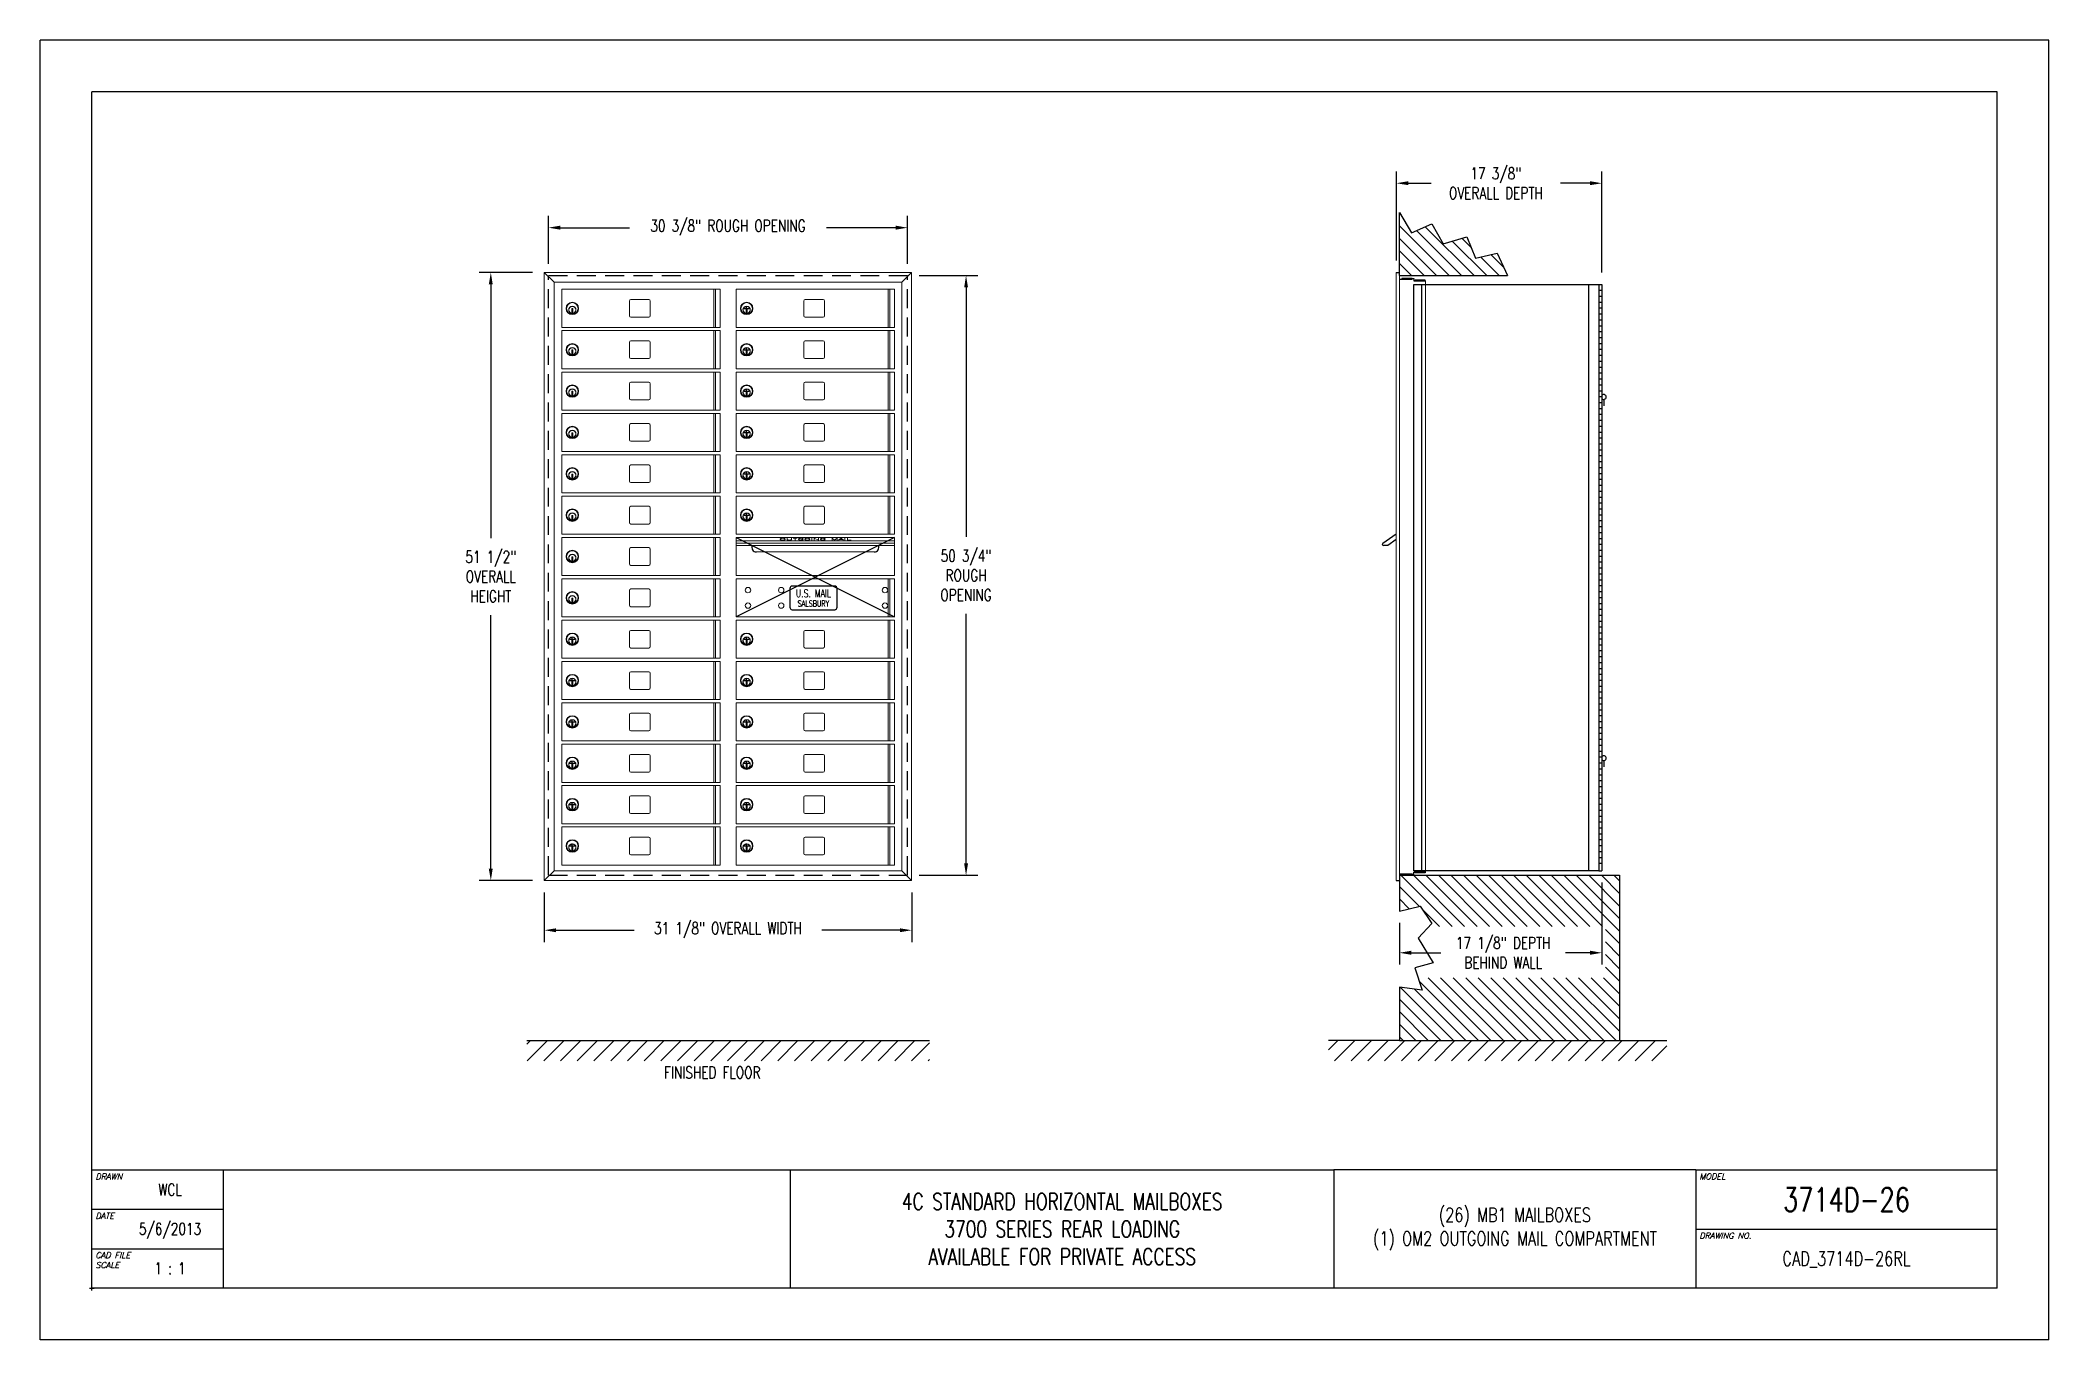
# Model space of a CAD drawing. Header units: inches. Extents: x 0 to 170, y 0 to 110.
import ezdxf
from ezdxf.enums import TextEntityAlignment as Align

# ---------------------------------------------------------------- set-up
doc = ezdxf.new("R2010")
doc.units = ezdxf.units.IN
doc.header["$MEASUREMENT"] = 0
doc.header["$PDMODE"] = 2
doc.header["$PDSIZE"] = 0.2
doc.linetypes.add('HIDDEN', pattern=[0.075, 0.05, -0.025])
doc.styles.add('Simplex Italic', font='SIMPLEX.shx', dxfattribs={"oblique": 15, "height": 3})
doc.styles.add('SQUASHED', font='simplex.shx', dxfattribs={"width": 4})
doc.styles.get("Standard").update_dxf_attribs({"font": 'simplex.shx', "width": 0.75})
doc.dimstyles.get("Standard").update_dxf_attribs({"dimtxt": 1, "dimasz": 1, "dimexe": 1, "dimexo": 1, "dimgap": 1, "dimtad": 0, "dimtih": 1, "dimtoh": 1, "dimdec": 3, "dimzin": 0, "dimdsep": 46, "dimlunit": 5, "dimtxsty": 'Standard', "dimcen": 0, "dimadec": 0, "dimazin": 0, "dimtfac": 1, "dimtdec": 3, "dimtofl": 0, "dimtmove": 0, "dimatfit": 3, "dimfxl": 1, "dimfrac": 2, "dimtolj": 1, "dimtzin": 0, "dimarcsym": 0})
pattern_1 = [(45, (-1454.6711, -186.7414), (-0.7071068, 0.7071068), [])]

msp = doc.modelspace()

# ---------------------------------------------------------------- texts
at = {"color": 7, "style": 'Simplex Italic', "oblique": 15}
for s, p in [('DRAWN', (4.675, 14.075)), ('MODEL', (140.425, 14.075)), ('DATE', (4.675, 10.745)), ('DRAWING NO.', (140.425, 9.065))]:
    msp.add_text(s, height=0.5, dxfattribs=at).set_placement(p, align=Align.TOP_LEFT)
at = {"color": 7, "width": 0.75}
for s, height, p in [('WCL', 1, (10.9912, 12.71)), ('5/6/2013', 1, (10.9912, 9.385)), ('CAD_3714D-26RL', 1.2, (152.875, 6.875)), ('1 : 1', 1, (10.9912, 6.05))]:
    msp.add_text(s, height=height, dxfattribs=at).set_placement(p, align=Align.MIDDLE_CENTER)
at = {"lineweight": -3, "insert": (65.6053, 67.7637), "char_height": 0.15, "width": 8, "attachment_point": 5, "style": 'SQUASHED'}
msp.add_mtext('OUTGOING MAIL', dxfattribs=at)
at = {"lineweight": -3, "attachment_point": 5}
for s, insert, char_height, width in [('U.S. MAIL', (65.4457, 63.1828), 0.64, 5.611748), ('SALSBURY', (65.4457, 62.3136), 0.5, 5.611748), ('4C STANDARD HORIZONTAL MAILBOXES\\P3700 SERIES REAR LOADING\\PAVAILABLE FOR PRIVATE ACCESS                                                    ', (86.5, 9.375), 1.4, 55.324242), ('(26) MB1 MAILBOXES\\P(1) OM2 OUTGOING MAIL COMPARTMENT                                        ', (124.8125, 9.375), 1.2, 32.585839)]:
    msp.add_mtext(s, dxfattribs=dict(at, insert=insert, char_height=char_height, width=width))
at = {"color": 7, "lineweight": -3}
for s, insert, char_height, width, attachment_point in [('FINISHED FLOOR', (52.7981, 23.1275), 1, 19.392164, 1), ('FINISHED FLOOR', (52.7981, 23.1275), 1, 19.392164, 1), ('3714D-26', (152.875, 12.875), 2, 15.53206, 2)]:
    msp.add_mtext(s, dxfattribs=dict(at, insert=insert, char_height=char_height, width=width, attachment_point=attachment_point))
at = {"color": 7, "lineweight": -3, "insert": (4.675, 7.415), "char_height": 0.5, "width": 6.133886, "attachment_point": 1, "style": 'Simplex Italic'}
msp.add_mtext('CAD FILE\\PSCALE', dxfattribs=at)

# ---------------------------------------------------------------- blocks, each defined once
blk = doc.blocks.new('*D11')
at = {"color": 0, "lineweight": -2, "transparency": 16777216}
for p, q in [((132.18, 38.7), (132.18, 31.76)), ((115.04, 35.28), (115.04, 31.76)), ((116.04, 32.76), (118.53, 32.76)), ((131.18, 32.76), (129.1, 32.76))]:
    blk.add_line(p, q, dxfattribs=at)
at = {"color": 0, "lineweight": -3, "transparency": 16777216}
for points in [[(116.04, 32.93), (116.04, 32.59), (115.04, 32.76)], [(131.18, 32.93), (131.18, 32.59), (132.18, 32.76)]]:
    blk.add_solid(points, dxfattribs=at)
at = {"layer": 'Defpoints', "color": 0, "lineweight": -3, "transparency": 16777216}
for p in [(132.18, 39.7), (115.04, 36.28), (132.18, 32.76)]:
    blk.add_point(p, dxfattribs=at)
at = {"color": 0, "lineweight": -3, "transparency": 16777216, "insert": (123.82, 32.76), "char_height": 1, "attachment_point": 5}
blk.add_mtext('\\A1;17 1/8" DEPTH\\PBEHIND WALL', dxfattribs=at)
blk = doc.blocks.new('*D12')
at = {"color": 0, "lineweight": -2, "transparency": 16777216}
for p, q in [((114.78, 91.34), (114.78, 98.89)), ((132.18, 90.33), (132.18, 98.89)), ((115.78, 97.89), (117.73, 97.89)), ((131.18, 97.89), (128.66, 97.89))]:
    blk.add_line(p, q, dxfattribs=at)
at = {"color": 0, "lineweight": -3, "transparency": 16777216}
for points in [[(115.78, 98.06), (115.78, 97.73), (114.78, 97.89)], [(131.18, 98.06), (131.18, 97.73), (132.18, 97.89)]]:
    blk.add_solid(points, dxfattribs=at)
at = {"layer": 'Defpoints', "color": 0, "lineweight": -3, "transparency": 16777216}
for p in [(132.18, 97.89), (114.78, 90.34), (132.18, 89.33)]:
    blk.add_point(p, dxfattribs=at)
at = {"color": 0, "lineweight": -3, "transparency": 16777216, "insert": (123.2, 97.89), "char_height": 1, "attachment_point": 5}
blk.add_mtext('\\A1;17 3/8"\\POVERALL DEPTH', dxfattribs=at)
blk = doc.blocks.new('*D7')
at = {"color": 0, "lineweight": -2, "transparency": 16777216}
for p, q in [((74.4, 90.07), (79.36, 90.07)), ((78.36, 89.07), (78.36, 67.96)), ((78.36, 40.32), (78.36, 61.44)), ((74.4, 39.32), (79.36, 39.32))]:
    blk.add_line(p, q, dxfattribs=at)
at = {"color": 0, "lineweight": -3, "transparency": 16777216}
for points in [[(78.2, 89.07), (78.53, 89.07), (78.36, 90.07)], [(78.2, 40.32), (78.53, 40.32), (78.36, 39.32)]]:
    blk.add_solid(points, dxfattribs=at)
at = {"layer": 'Defpoints', "color": 0, "lineweight": -3, "transparency": 16777216}
for p in [(73.4, 90.07), (73.4, 39.32), (78.36, 39.32)]:
    blk.add_point(p, dxfattribs=at)
at = {"color": 0, "lineweight": -3, "transparency": 16777216, "insert": (78.36, 64.7), "char_height": 1, "attachment_point": 5}
blk.add_mtext('\\A1;50 3/4"\\PROUGH\\POPENING', dxfattribs=at)
blk = doc.blocks.new('*D8')
at = {"color": 0, "lineweight": -2, "transparency": 16777216}
for p, q in [((43.02, 91.07), (43.02, 95.13)), ((44.02, 94.13), (49.87, 94.13)), ((72.4, 94.13), (66.55, 94.13)), ((73.4, 91.07), (73.4, 95.13))]:
    blk.add_line(p, q, dxfattribs=at)
at = {"color": 0, "lineweight": -3, "transparency": 16777216}
for points in [[(44.02, 94.3), (44.02, 93.96), (43.02, 94.13)], [(72.4, 94.3), (72.4, 93.96), (73.4, 94.13)]]:
    blk.add_solid(points, dxfattribs=at)
at = {"layer": 'Defpoints', "color": 0, "lineweight": -3, "transparency": 16777216}
for p in [(73.4, 94.13), (43.02, 90.07), (73.4, 90.07)]:
    blk.add_point(p, dxfattribs=at)
at = {"color": 0, "lineweight": -3, "transparency": 16777216, "insert": (58.21, 94.13), "char_height": 1, "attachment_point": 5}
blk.add_mtext('\\A1;30 3/8" ROUGH OPENING', dxfattribs=at)
blk = doc.blocks.new('*D9')
at = {"color": 0, "lineweight": -2, "transparency": 16777216}
for p, q in [((42.66, 37.87), (42.66, 33.67)), ((73.76, 37.87), (73.76, 33.67)), ((43.66, 34.67), (50.26, 34.67)), ((72.76, 34.67), (66.16, 34.67))]:
    blk.add_line(p, q, dxfattribs=at)
at = {"color": 0, "lineweight": -3, "transparency": 16777216}
for points in [[(43.66, 34.83), (43.66, 34.5), (42.66, 34.67)], [(72.76, 34.83), (72.76, 34.5), (73.76, 34.67)]]:
    blk.add_solid(points, dxfattribs=at)
at = {"layer": 'Defpoints', "color": 0, "lineweight": -3, "transparency": 16777216}
for p in [(42.66, 38.87), (73.76, 38.87), (73.76, 34.67)]:
    blk.add_point(p, dxfattribs=at)
at = {"color": 0, "lineweight": -3, "transparency": 16777216, "insert": (58.21, 34.67), "char_height": 1, "attachment_point": 5}
blk.add_mtext('\\A1;31 1/8" OVERALL WIDTH', dxfattribs=at)
blk = doc.blocks.new('*D10')
at = {"color": 0, "lineweight": -2, "transparency": 16777216}
for p, q in [((41.66, 90.34), (37.14, 90.34)), ((38.14, 89.34), (38.14, 67.86)), ((38.14, 39.87), (38.14, 61.34)), ((41.66, 38.87), (37.14, 38.87))]:
    blk.add_line(p, q, dxfattribs=at)
at = {"color": 0, "lineweight": -3, "transparency": 16777216}
for points in [[(37.97, 89.34), (38.3, 89.34), (38.14, 90.34)], [(37.97, 39.87), (38.3, 39.87), (38.14, 38.87)]]:
    blk.add_solid(points, dxfattribs=at)
at = {"layer": 'Defpoints', "color": 0, "lineweight": -3, "transparency": 16777216}
for p in [(42.66, 90.34), (38.14, 38.87), (42.66, 38.87)]:
    blk.add_point(p, dxfattribs=at)
at = {"color": 0, "lineweight": -3, "transparency": 16777216, "insert": (38.14, 64.6), "char_height": 1, "attachment_point": 5}
blk.add_mtext('\\A1;51 1/2"\\POVERALL\\PHEIGHT', dxfattribs=at)

# ---------------------------------------------------------------- dimensions: what is measured, and where the dimension line sits
at = {"lineweight": -3}
dim = msp.add_linear_dim(base=(132.1754, 97.8935), p1=(114.7754, 90.3367), p2=(132.1754, 89.3337), text='<>\\POVERALL DEPTH', dimstyle='Standard', override={"dimpost": '"'}, dxfattribs=at)
dim.commit()
dim.dimension.update_dxf_attribs({"geometry": '*D12', "text_midpoint": (123.1992, 97.8935), "dimtype": 160})
at = {"color": 7, "lineweight": -3}
for base, p1, p2, text, picture, middle in [((73.3962, 94.129), (43.0212, 90.0737), (73.3962, 90.0737), '<> ROUGH OPENING', '*D8', (58.2087, 94.129)), ((73.7567, 34.6681), (42.6607, 38.8667), (73.7567, 38.8667), '<> OVERALL WIDTH', '*D9', (58.2087, 34.6681))]:
    dim = msp.add_linear_dim(base=base, p1=p1, p2=p2, text=text, dimstyle='Standard', override={"dimpost": '"'}, dxfattribs=at)
    dim.commit()
    dim.dimension.update_dxf_attribs({"geometry": picture, "text_midpoint": middle})
for base, p1, p2, text, picture, middle in [((38.1376, 38.8667), (42.6607, 90.3367), (42.6607, 38.8667), '<>\\POVERALL\\PHEIGHT', '*D10', (38.1376, 64.6017)), ((78.3649, 39.3237), (73.3962, 90.0737), (73.3962, 39.3237), '<>\\PROUGH\\POPENING', '*D7', (78.3649, 64.6987))]:
    dim = msp.add_linear_dim(base=base, p1=p1, p2=p2, angle=90, text=text, dimstyle='Standard', override={"dimpost": '"'}, dxfattribs=at)
    dim.commit()
    dim.dimension.update_dxf_attribs({"geometry": picture, "text_midpoint": middle})
dim = msp.add_linear_dim(base=(132.1754, 32.7612), p1=(115.0404, 36.2832), p2=(132.1754, 39.6987), text='<> DEPTH\\PBEHIND WALL', dimstyle='Standard', override={"dimpost": '"'}, dxfattribs=at)
dim.commit()
dim.dimension.update_dxf_attribs({"geometry": '*D11', "text_midpoint": (123.8186, 32.7612), "dimtype": 160})

# ---------------------------------------------------------------- hatches: boundary and pattern name
at = {"lineweight": -3}
h = msp.add_hatch(dxfattribs=at)
h.set_pattern_fill('ANSI31', color=256, scale=6, angle=90, style=0)
h.set_pattern_definition([(135, (-1614.1793, -322.2179), (-0.5303301, -0.5303301), [])])
h.paths.add_polyline_path([(118.7516, 92.7616), (117.7898, 94.463), (116.051, 93.6863), (115.0404, 95.4246), (115.0404, 90.0737), (124.1828, 90.0737), (123.302, 91.9849), (121.4893, 91.541), (120.7494, 93.3534)])
h = msp.add_hatch(dxfattribs=at)
h.set_pattern_fill('ANSI31', color=256, scale=6, angle=90, style=0)
h.set_pattern_definition([(135, (-1614.1793, -318.7179), (-0.5303301, -0.5303301), [])])
h.paths.add_polyline_path([(115.0404, 39.3237), (115.0404, 38.8667), (115.0404, 36.2832), (116.7818, 36.7177), (117.7814, 35.239), (117.5475, 34.9891), (132.4761, 34.9891), (132.4761, 30.6512), (116.6146, 30.6512), (116.9631, 29.5885), (115.0404, 29.8452), (115.0404, 25.3337), (133.6754, 25.3337), (133.6754, 39.3237)])
h = msp.add_hatch(dxfattribs=at)
h.set_pattern_fill('ANSI31', scale=8, style=0)
h.set_pattern_definition(pattern_1)
h.paths.add_polyline_path([(75.2567, 23.6233), (75.2567, 25.3337), (41.1971, 25.3337), (41.1971, 23.6233)])
h = msp.add_hatch(dxfattribs=at)
h.set_pattern_fill('ANSI31', scale=8, style=0)
h.set_pattern_definition(pattern_1)
h.paths.add_polyline_path([(75.2567, 23.6233), (75.2567, 25.3337), (41.1971, 25.3337), (41.1971, 23.6233)])
h = msp.add_hatch(dxfattribs=at)
h.set_pattern_fill('ANSI31', scale=8, style=0)
h.set_pattern_definition([(45, (-1447.1524, -186.7414), (-0.7071068, 0.7071068), [])])
h.paths.add_polyline_path([(109.0404, 25.3337), (109.0404, 23.6233), (137.6754, 23.6233), (137.6754, 25.3337), (131.6754, 25.3337), (115.0404, 25.3337)])

# ---------------------------------------------------------------- linework, layer by layer
at = {"color": 7}
for p, q in [((170, 110), (0, 110)), ((0, 0), (0, 110)), ((170, 0), (170, 110)), ((165.625, 105.625), (4.375, 105.625)), ((4.375, 4.375), (4.375, 105.625)), ((165.625, 4.375), (165.625, 105.625)), ((15.505, 4.375), (15.505, 14.375)), ((63.5, 4.375), (63.5, 14.375)), ((4.375, 11.045), (15.505, 11.045)), ((140.125, 9.375), (165.625, 9.375)), ((4.375, 7.715), (15.505, 7.715)), ((165.625, 4.375), (4.375, 4.375)), ((170, 0), (0, 0))]:
    msp.add_line(p, q, dxfattribs=at)
at = {"color": 7, "lineweight": -3}
for p, q in [((115.0404, 90.0737), (115.0404, 95.4246)), ((115.0404, 95.4246), (116.051, 93.6863)), ((116.051, 93.6863), (117.7898, 94.463)), ((117.7898, 94.463), (118.7516, 92.7616)), ((118.7516, 92.7616), (120.7494, 93.3534)), ((120.7494, 93.3534), (121.4893, 91.541)), ((121.4893, 91.541), (123.302, 91.9849)), ((123.302, 91.9849), (124.1828, 90.0737)), ((114.7754, 90.3367), (115.0404, 90.3367)), ((115.0404, 90.0737), (124.1828, 90.0737)), ((115.0404, 89.7687), (116.1254, 89.7687)), ((116.1054, 89.8327), (115.2454, 89.8327)), ((115.2454, 89.8327), (115.2454, 89.7687)), ((116.1054, 89.7687), (116.1054, 89.8327)), ((116.1254, 89.8367), (116.1254, 89.7687)), ((116.1254, 89.8367), (116.2454, 89.8367)), ((116.2454, 89.8367), (116.2454, 89.6247)), ((116.2454, 89.6247), (117.2454, 89.6247)), ((116.2454, 89.3337), (131.9254, 89.3337)), ((116.2454, 39.6987), (116.2454, 89.3337)), ((116.3654, 89.6887), (116.3654, 89.6247)), ((117.2254, 89.6887), (116.3654, 89.6887)), ((116.9454, 39.6987), (116.9454, 89.3337)), ((117.2254, 89.6247), (117.2254, 89.6887)), ((131.0504, 89.3337), (131.0504, 39.6987)), ((131.9254, 89.3337), (131.9254, 39.6987)), ((131.9254, 89.3337), (131.9254, 39.6987)), ((132.1754, 89.3337), (132.1754, 39.6987)), ((115.0404, 39.4347), (116.1254, 39.4347)), ((115.0404, 39.3237), (115.0404, 36.2832)), ((115.0404, 39.3237), (133.6754, 39.3237)), ((115.2454, 39.3707), (115.2454, 39.4347)), ((116.1054, 39.3707), (115.2454, 39.3707)), ((116.1054, 39.4347), (116.1054, 39.3707)), ((116.1254, 39.3667), (116.1254, 39.4347)), ((116.1254, 39.3667), (116.2454, 39.3667)), ((116.2454, 39.6987), (117.2454, 39.6987)), ((131.9254, 39.6987), (116.2454, 39.6987)), ((116.2454, 39.5787), (117.2454, 39.5787)), ((116.2454, 39.3667), (116.2454, 39.5787)), ((116.3654, 39.5147), (116.3654, 39.5787)), ((117.2254, 39.5147), (116.3654, 39.5147)), ((117.2254, 39.5787), (117.2254, 39.5147)), ((133.6754, 39.3237), (133.6754, 25.3337)), ((114.7754, 38.8667), (115.0404, 38.8667)), ((115.0404, 29.8452), (115.0404, 25.3337)), ((41.1971, 25.3337), (75.2567, 25.3337)), ((41.1971, 25.3337), (75.2567, 25.3337)), ((115.0404, 25.3337), (109.0404, 25.3337)), ((115.0404, 25.3337), (133.6754, 25.3337)), ((133.6754, 25.3337), (137.6754, 25.3337))]:
    msp.add_line(p, q, dxfattribs=at)
at = {"color": 7, "linetype": 'Continuous', "lineweight": 15}
for p, q in [((115.0404, 93.8367), (115.0404, 38.8667)), ((42.6607, 90.3367), (43.4927, 89.5047)), ((42.6607, 90.3367), (73.7567, 90.3367)), ((42.6607, 38.8667), (42.6607, 90.3367)), ((42.6607, 90.3367), (73.7567, 90.3367)), ((73.7567, 90.3367), (72.9247, 89.5047)), ((73.7567, 90.3367), (73.7567, 38.8667)), ((114.7754, 90.3367), (114.7754, 38.8667)), ((43.4927, 89.5047), (72.9247, 89.5047)), ((43.4927, 39.6987), (43.4927, 89.5047)), ((44.1637, 88.9137), (57.5387, 88.9137)), ((44.1637, 88.9137), (44.1637, 85.6837)), ((57.0198, 88.9137), (57.0198, 85.6837)), ((57.1606, 88.9137), (57.1606, 85.6837)), ((57.5387, 85.6837), (57.5387, 88.9137)), ((58.9177, 88.9137), (72.2927, 88.9137)), ((58.9177, 88.9137), (58.9177, 85.6837)), ((71.7738, 88.9137), (71.7738, 85.6837)), ((71.9146, 88.9137), (71.9146, 85.6837)), ((72.2927, 85.6837), (72.2927, 88.9137)), ((72.9247, 89.5047), (72.9247, 39.6987)), ((117.2454, 89.6247), (117.2454, 39.5787)), ((45.0087, 87.2787), (45.0087, 86.9787)), ((45.0687, 87.2787), (45.0087, 87.2787)), ((45.0087, 86.9787), (45.0687, 86.9787)), ((45.0687, 86.9787), (45.0687, 87.2787)), ((49.8787, 87.9237), (49.8787, 86.6737)), ((51.5037, 88.0487), (50.0037, 88.0487)), ((51.6287, 86.6737), (51.6287, 87.9237)), ((59.7627, 87.2787), (59.7627, 86.9787)), ((59.8227, 87.2787), (59.7627, 87.2787)), ((59.7627, 86.9787), (59.8227, 86.9787)), ((59.8227, 86.9787), (59.8227, 87.2787)), ((64.6327, 87.9237), (64.6327, 86.6737)), ((66.2577, 88.0487), (64.7577, 88.0487)), ((66.3827, 86.6737), (66.3827, 87.9237)), ((44.1637, 85.6837), (57.5387, 85.6837)), ((44.1637, 85.4137), (57.5387, 85.4137)), ((44.1637, 85.4137), (44.1637, 82.1837)), ((50.0037, 86.5487), (51.5037, 86.5487)), ((57.0198, 85.4137), (57.0198, 82.1837)), ((57.1606, 85.4137), (57.1606, 82.1837)), ((57.5387, 82.1837), (57.5387, 85.4137)), ((58.9177, 85.6837), (72.2927, 85.6837)), ((58.9177, 85.4137), (72.2927, 85.4137)), ((58.9177, 85.4137), (58.9177, 82.1837)), ((64.7577, 86.5487), (66.2577, 86.5487)), ((71.7738, 85.4137), (71.7738, 82.1837)), ((71.9146, 85.4137), (71.9146, 82.1837)), ((72.2927, 82.1837), (72.2927, 85.4137)), ((45.0087, 83.7787), (45.0087, 83.4787)), ((45.0687, 83.7787), (45.0087, 83.7787)), ((45.0087, 83.4787), (45.0687, 83.4787)), ((45.0687, 83.4787), (45.0687, 83.7787)), ((49.8787, 84.4237), (49.8787, 83.1737)), ((51.5037, 84.5487), (50.0037, 84.5487)), ((51.6287, 83.1737), (51.6287, 84.4237)), ((59.7627, 83.7787), (59.7627, 83.4787)), ((59.8227, 83.7787), (59.7627, 83.7787)), ((59.7627, 83.4787), (59.8227, 83.4787)), ((59.8227, 83.4787), (59.8227, 83.7787)), ((64.6327, 84.4237), (64.6327, 83.1737)), ((66.2577, 84.5487), (64.7577, 84.5487)), ((66.3827, 83.1737), (66.3827, 84.4237)), ((44.1637, 82.1837), (57.5387, 82.1837)), ((44.1637, 81.9137), (44.1637, 78.6837)), ((44.1637, 81.9137), (57.5387, 81.9137)), ((50.0037, 83.0487), (51.5037, 83.0487)), ((57.0198, 81.9137), (57.0198, 78.6837)), ((57.1606, 81.9137), (57.1606, 78.6837)), ((57.5387, 78.6837), (57.5387, 81.9137)), ((58.9177, 82.1837), (72.2927, 82.1837)), ((58.9177, 81.9137), (58.9177, 78.6837)), ((58.9177, 81.9137), (72.2927, 81.9137)), ((64.7577, 83.0487), (66.2577, 83.0487)), ((71.7738, 81.9137), (71.7738, 78.6837)), ((71.9146, 81.9137), (71.9146, 78.6837)), ((72.2927, 78.6837), (72.2927, 81.9137)), ((45.0687, 80.2787), (45.0087, 80.2787)), ((45.0087, 80.2787), (45.0087, 79.9787)), ((45.0087, 79.9787), (45.0687, 79.9787)), ((45.0687, 79.9787), (45.0687, 80.2787)), ((49.8787, 80.9237), (49.8787, 79.6737)), ((51.5037, 81.0487), (50.0037, 81.0487)), ((51.6287, 79.6737), (51.6287, 80.9237)), ((59.8227, 80.2787), (59.7627, 80.2787)), ((59.7627, 80.2787), (59.7627, 79.9787)), ((59.7627, 79.9787), (59.8227, 79.9787)), ((59.8227, 79.9787), (59.8227, 80.2787)), ((64.6327, 80.9237), (64.6327, 79.6737)), ((66.2577, 81.0487), (64.7577, 81.0487)), ((66.3827, 79.6737), (66.3827, 80.9237)), ((44.1637, 78.6837), (57.5387, 78.6837)), ((44.1637, 78.4137), (57.5387, 78.4137)), ((44.1637, 78.4137), (44.1637, 75.1837)), ((50.0037, 79.5487), (51.5037, 79.5487)), ((57.0198, 78.4137), (57.0198, 75.1837)), ((57.1606, 78.4137), (57.1606, 75.1837)), ((57.5387, 75.1837), (57.5387, 78.4137)), ((58.9177, 78.6837), (72.2927, 78.6837)), ((58.9177, 78.4137), (72.2927, 78.4137)), ((58.9177, 78.4137), (58.9177, 75.1837)), ((64.7577, 79.5487), (66.2577, 79.5487)), ((71.7738, 78.4137), (71.7738, 75.1837)), ((71.9146, 78.4137), (71.9146, 75.1837)), ((72.2927, 75.1837), (72.2927, 78.4137)), ((45.0087, 76.7787), (45.0087, 76.4787)), ((45.0687, 76.7787), (45.0087, 76.7787)), ((45.0687, 76.4787), (45.0687, 76.7787)), ((49.8787, 77.4237), (49.8787, 76.1737)), ((51.5037, 77.5487), (50.0037, 77.5487)), ((51.6287, 76.1737), (51.6287, 77.4237)), ((59.7627, 76.7787), (59.7627, 76.4787)), ((59.8227, 76.7787), (59.7627, 76.7787)), ((59.8227, 76.4787), (59.8227, 76.7787)), ((64.6327, 77.4237), (64.6327, 76.1737)), ((66.2577, 77.5487), (64.7577, 77.5487)), ((66.3827, 76.1737), (66.3827, 77.4237)), ((44.1637, 75.1837), (57.5387, 75.1837)), ((44.1637, 74.9137), (44.1637, 71.6837)), ((44.1637, 74.9137), (57.5387, 74.9137)), ((45.0087, 76.4787), (45.0687, 76.4787)), ((50.0037, 76.0487), (51.5037, 76.0487)), ((57.0198, 74.9137), (57.0198, 71.6837)), ((57.1606, 74.9137), (57.1606, 71.6837)), ((57.5387, 71.6837), (57.5387, 74.9137)), ((58.9177, 75.1837), (72.2927, 75.1837)), ((58.9177, 74.9137), (58.9177, 71.6837)), ((58.9177, 74.9137), (72.2927, 74.9137)), ((59.7627, 76.4787), (59.8227, 76.4787)), ((64.7577, 76.0487), (66.2577, 76.0487)), ((71.7738, 74.9137), (71.7738, 71.6837)), ((71.9146, 74.9137), (71.9146, 71.6837)), ((72.2927, 71.6837), (72.2927, 74.9137)), ((45.0687, 73.2787), (45.0087, 73.2787)), ((45.0087, 73.2787), (45.0087, 72.9787)), ((45.0687, 72.9787), (45.0687, 73.2787)), ((49.8787, 73.9237), (49.8787, 72.6737)), ((51.5037, 74.0487), (50.0037, 74.0487)), ((51.6287, 72.6737), (51.6287, 73.9237)), ((59.8227, 73.2787), (59.7627, 73.2787)), ((59.7627, 73.2787), (59.7627, 72.9787)), ((59.8227, 72.9787), (59.8227, 73.2787)), ((64.6327, 73.9237), (64.6327, 72.6737)), ((66.2577, 74.0487), (64.7577, 74.0487)), ((66.3827, 72.6737), (66.3827, 73.9237)), ((44.1637, 71.6837), (57.5387, 71.6837)), ((44.1637, 71.4137), (44.1637, 68.1837)), ((44.1637, 71.4137), (57.5387, 71.4137)), ((45.0087, 72.9787), (45.0687, 72.9787)), ((50.0037, 72.5487), (51.5037, 72.5487)), ((57.0198, 71.4137), (57.0198, 68.1837)), ((57.1606, 71.4137), (57.1606, 68.1837)), ((57.5387, 68.1837), (57.5387, 71.4137)), ((58.9177, 71.6837), (72.2927, 71.6837)), ((58.9177, 71.4137), (72.2927, 71.4137)), ((58.9177, 71.4137), (58.9177, 68.1837)), ((59.7627, 72.9787), (59.8227, 72.9787)), ((64.7577, 72.5487), (66.2577, 72.5487)), ((71.7738, 71.4137), (71.7738, 68.1837)), ((71.9146, 71.4137), (71.9146, 68.1837)), ((72.2927, 68.1837), (72.2927, 71.4137)), ((45.0687, 69.7787), (45.0087, 69.7787)), ((45.0087, 69.7787), (45.0087, 69.4787)), ((45.0687, 69.4787), (45.0687, 69.7787)), ((49.8787, 70.4237), (49.8787, 69.1737)), ((51.5037, 70.5487), (50.0037, 70.5487)), ((51.6287, 69.1737), (51.6287, 70.4237)), ((59.7627, 69.7787), (59.7627, 69.4787)), ((59.8227, 69.7787), (59.7627, 69.7787)), ((59.8227, 69.4787), (59.8227, 69.7787)), ((64.6327, 70.4237), (64.6327, 69.1737)), ((66.2577, 70.5487), (64.7577, 70.5487)), ((66.3827, 69.1737), (66.3827, 70.4237)), ((44.1637, 68.1837), (57.5387, 68.1837)), ((45.0087, 69.4787), (45.0687, 69.4787)), ((50.0037, 69.0487), (51.5037, 69.0487)), ((58.9177, 68.1837), (72.2927, 68.1837)), ((59.7627, 69.4787), (59.8227, 69.4787)), ((64.7577, 69.0487), (66.2577, 69.0487)), ((44.1637, 67.9137), (57.5387, 67.9137)), ((44.1637, 67.9137), (44.1637, 64.6837)), ((49.8787, 66.9237), (49.8787, 65.6737)), ((51.5037, 67.0487), (50.0037, 67.0487)), ((51.6287, 65.6737), (51.6287, 66.9237)), ((57.0198, 67.9137), (57.0198, 64.6837)), ((57.1606, 67.9137), (57.1606, 64.6837)), ((57.5387, 64.6837), (57.5387, 67.9137)), ((58.9177, 67.9137), (58.9177, 64.6837)), ((72.2927, 64.6837), (72.2927, 67.9137)), ((44.1637, 64.6837), (57.5387, 64.6837)), ((45.0087, 66.2787), (45.0087, 65.9787)), ((45.0687, 66.2787), (45.0087, 66.2787)), ((45.0087, 65.9787), (45.0687, 65.9787)), ((45.0687, 65.9787), (45.0687, 66.2787)), ((50.0037, 65.5487), (51.5037, 65.5487)), ((44.1637, 64.4137), (44.1637, 61.1837)), ((44.1637, 64.4137), (57.5387, 64.4137)), ((49.8787, 63.4237), (49.8787, 62.1737)), ((51.5037, 63.5487), (50.0037, 63.5487)), ((51.6287, 62.1737), (51.6287, 63.4237)), ((57.0198, 64.4137), (57.0198, 61.1837)), ((57.1606, 64.4137), (57.1606, 61.1837)), ((57.5387, 61.1837), (57.5387, 64.4137)), ((58.9177, 64.4137), (58.9177, 61.1837)), ((58.9177, 64.4137), (72.2927, 64.4137)), ((71.7738, 64.4137), (71.7738, 61.1837)), ((71.9146, 64.4137), (71.9146, 61.1837)), ((72.2927, 61.1837), (72.2927, 64.4137)), ((45.0687, 62.7787), (45.0087, 62.7787)), ((45.0087, 62.7787), (45.0087, 62.4787)), ((45.0087, 62.4787), (45.0687, 62.4787)), ((45.0687, 62.4787), (45.0687, 62.7787)), ((50.0037, 62.0487), (51.5037, 62.0487)), ((44.1637, 61.1837), (57.5387, 61.1837)), ((44.1637, 60.9137), (44.1637, 57.6837)), ((44.1637, 60.9137), (57.5387, 60.9137)), ((49.8787, 59.9237), (49.8787, 58.6737)), ((51.5037, 60.0487), (50.0037, 60.0487)), ((51.6287, 58.6737), (51.6287, 59.9237)), ((57.0198, 60.9137), (57.0198, 57.6837)), ((57.1606, 60.9137), (57.1606, 57.6837)), ((57.5387, 57.6837), (57.5387, 60.9137)), ((58.9177, 61.1837), (72.2927, 61.1837)), ((58.9177, 60.9137), (72.2927, 60.9137)), ((58.9177, 60.9137), (58.9177, 57.6837)), ((64.6327, 59.9237), (64.6327, 58.6737)), ((66.2577, 60.0487), (64.7577, 60.0487)), ((66.3827, 58.6737), (66.3827, 59.9237)), ((71.7738, 60.9137), (71.7738, 57.6837)), ((71.9146, 60.9137), (71.9146, 57.6837)), ((72.2927, 57.6837), (72.2927, 60.9137)), ((45.0687, 59.2787), (45.0087, 59.2787)), ((45.0087, 59.2787), (45.0087, 58.9787)), ((45.0087, 58.9787), (45.0687, 58.9787)), ((45.0687, 58.9787), (45.0687, 59.2787)), ((50.0037, 58.5487), (51.5037, 58.5487)), ((59.7627, 59.2787), (59.7627, 58.9787)), ((59.8227, 59.2787), (59.7627, 59.2787)), ((59.7627, 58.9787), (59.8227, 58.9787)), ((59.8227, 58.9787), (59.8227, 59.2787)), ((64.7577, 58.5487), (66.2577, 58.5487)), ((44.1637, 57.6837), (57.5387, 57.6837)), ((44.1637, 57.4137), (57.5387, 57.4137)), ((44.1637, 57.4137), (44.1637, 54.1837)), ((49.8787, 56.4237), (49.8787, 55.1737)), ((51.5037, 56.5487), (50.0037, 56.5487)), ((51.6287, 55.1737), (51.6287, 56.4237)), ((57.0198, 57.4137), (57.0198, 54.1837)), ((57.1606, 57.4137), (57.1606, 54.1837)), ((57.5387, 54.1837), (57.5387, 57.4137)), ((58.9177, 57.6837), (72.2927, 57.6837)), ((58.9177, 57.4137), (72.2927, 57.4137)), ((58.9177, 57.4137), (58.9177, 54.1837)), ((64.6327, 56.4237), (64.6327, 55.1737)), ((66.2577, 56.5487), (64.7577, 56.5487)), ((66.3827, 55.1737), (66.3827, 56.4237)), ((71.7738, 57.4137), (71.7738, 54.1837)), ((71.9146, 57.4137), (71.9146, 54.1837)), ((72.2927, 54.1837), (72.2927, 57.4137)), ((45.0087, 55.7787), (45.0087, 55.4787)), ((45.0687, 55.7787), (45.0087, 55.7787)), ((45.0087, 55.4787), (45.0687, 55.4787)), ((45.0687, 55.4787), (45.0687, 55.7787)), ((50.0037, 55.0487), (51.5037, 55.0487)), ((59.8227, 55.7787), (59.7627, 55.7787)), ((59.7627, 55.7787), (59.7627, 55.4787)), ((59.7627, 55.4787), (59.8227, 55.4787)), ((59.8227, 55.4787), (59.8227, 55.7787)), ((64.7577, 55.0487), (66.2577, 55.0487)), ((44.1637, 54.1837), (57.5387, 54.1837)), ((44.1637, 53.9137), (57.5387, 53.9137)), ((44.1637, 53.9137), (44.1637, 50.6837)), ((49.8787, 52.9237), (49.8787, 51.6737)), ((51.5037, 53.0487), (50.0037, 53.0487)), ((51.6287, 51.6737), (51.6287, 52.9237)), ((57.0198, 53.9137), (57.0198, 50.6837)), ((57.1606, 53.9137), (57.1606, 50.6837)), ((57.5387, 50.6837), (57.5387, 53.9137)), ((58.9177, 54.1837), (72.2927, 54.1837)), ((58.9177, 53.9137), (72.2927, 53.9137)), ((58.9177, 53.9137), (58.9177, 50.6837)), ((64.6327, 52.9237), (64.6327, 51.6737)), ((66.2577, 53.0487), (64.7577, 53.0487)), ((66.3827, 51.6737), (66.3827, 52.9237)), ((71.7738, 53.9137), (71.7738, 50.6837)), ((71.9146, 53.9137), (71.9146, 50.6837)), ((72.2927, 50.6837), (72.2927, 53.9137)), ((45.0087, 52.2787), (45.0087, 51.9787)), ((45.0687, 52.2787), (45.0087, 52.2787)), ((45.0087, 51.9787), (45.0687, 51.9787)), ((45.0687, 51.9787), (45.0687, 52.2787)), ((50.0037, 51.5487), (51.5037, 51.5487)), ((59.8227, 52.2787), (59.7627, 52.2787)), ((59.7627, 52.2787), (59.7627, 51.9787)), ((59.7627, 51.9787), (59.8227, 51.9787)), ((59.8227, 51.9787), (59.8227, 52.2787)), ((64.7577, 51.5487), (66.2577, 51.5487)), ((44.1637, 50.6837), (57.5387, 50.6837)), ((44.1637, 50.4137), (57.5387, 50.4137)), ((44.1637, 50.4137), (44.1637, 47.1837)), ((49.8787, 49.4237), (49.8787, 48.1737)), ((51.5037, 49.5487), (50.0037, 49.5487)), ((51.6287, 48.1737), (51.6287, 49.4237)), ((57.0198, 50.4137), (57.0198, 47.1837)), ((57.1606, 50.4137), (57.1606, 47.1837)), ((57.5387, 47.1837), (57.5387, 50.4137)), ((58.9177, 50.6837), (72.2927, 50.6837)), ((58.9177, 50.4137), (72.2927, 50.4137)), ((58.9177, 50.4137), (58.9177, 47.1837)), ((64.6327, 49.4237), (64.6327, 48.1737)), ((66.2577, 49.5487), (64.7577, 49.5487)), ((66.3827, 48.1737), (66.3827, 49.4237)), ((71.7738, 50.4137), (71.7738, 47.1837)), ((71.9146, 50.4137), (71.9146, 47.1837)), ((72.2927, 47.1837), (72.2927, 50.4137)), ((45.0087, 48.7787), (45.0087, 48.4787)), ((45.0687, 48.7787), (45.0087, 48.7787)), ((45.0087, 48.4787), (45.0687, 48.4787)), ((45.0687, 48.4787), (45.0687, 48.7787)), ((50.0037, 48.0487), (51.5037, 48.0487)), ((59.8227, 48.7787), (59.7627, 48.7787)), ((59.7627, 48.7787), (59.7627, 48.4787)), ((59.7627, 48.4787), (59.8227, 48.4787)), ((59.8227, 48.4787), (59.8227, 48.7787)), ((64.7577, 48.0487), (66.2577, 48.0487)), ((44.1637, 47.1837), (57.5387, 47.1837)), ((44.1637, 46.9137), (57.5387, 46.9137)), ((44.1637, 46.9137), (44.1637, 43.6837)), ((49.8787, 45.9237), (49.8787, 44.6737)), ((51.5037, 46.0487), (50.0037, 46.0487)), ((51.6287, 44.6737), (51.6287, 45.9237)), ((57.0198, 46.9137), (57.0198, 43.6837)), ((57.1606, 46.9137), (57.1606, 43.6837)), ((57.5387, 43.6837), (57.5387, 46.9137)), ((58.9177, 47.1837), (72.2927, 47.1837)), ((58.9177, 46.9137), (72.2927, 46.9137)), ((58.9177, 46.9137), (58.9177, 43.6837)), ((64.6327, 45.9237), (64.6327, 44.6737)), ((66.2577, 46.0487), (64.7577, 46.0487)), ((66.3827, 44.6737), (66.3827, 45.9237)), ((71.7738, 46.9137), (71.7738, 43.6837)), ((71.9146, 46.9137), (71.9146, 43.6837)), ((72.2927, 43.6837), (72.2927, 46.9137)), ((45.0087, 45.2787), (45.0087, 44.9787)), ((45.0687, 45.2787), (45.0087, 45.2787)), ((45.0087, 44.9787), (45.0687, 44.9787)), ((45.0687, 44.9787), (45.0687, 45.2787)), ((50.0037, 44.5487), (51.5037, 44.5487)), ((59.8227, 45.2787), (59.7627, 45.2787)), ((59.7627, 45.2787), (59.7627, 44.9787)), ((59.7627, 44.9787), (59.8227, 44.9787)), ((59.8227, 44.9787), (59.8227, 45.2787)), ((64.7577, 44.5487), (66.2577, 44.5487)), ((44.1637, 43.6837), (57.5387, 43.6837)), ((44.1637, 43.4137), (57.5387, 43.4137)), ((44.1637, 43.4137), (44.1637, 40.1837)), ((51.5037, 42.5487), (50.0037, 42.5487)), ((57.0198, 43.4137), (57.0198, 40.1837)), ((57.1606, 43.4137), (57.1606, 40.1837)), ((57.5387, 40.1837), (57.5387, 43.4137)), ((58.9177, 43.6837), (72.2927, 43.6837)), ((58.9177, 43.4137), (72.2927, 43.4137)), ((58.9177, 43.4137), (58.9177, 40.1837)), ((66.2577, 42.5487), (64.7577, 42.5487)), ((71.7738, 43.4137), (71.7738, 40.1837)), ((71.9146, 43.4137), (71.9146, 40.1837)), ((72.2927, 40.1837), (72.2927, 43.4137)), ((45.0087, 41.7787), (45.0087, 41.4787)), ((45.0687, 41.7787), (45.0087, 41.7787)), ((45.0087, 41.4787), (45.0687, 41.4787)), ((45.0687, 41.4787), (45.0687, 41.7787)), ((49.8787, 42.4237), (49.8787, 41.1737)), ((50.0037, 41.0487), (51.5037, 41.0487)), ((51.6287, 41.1737), (51.6287, 42.4237)), ((59.8227, 41.7787), (59.7627, 41.7787)), ((59.7627, 41.7787), (59.7627, 41.4787)), ((59.7627, 41.4787), (59.8227, 41.4787)), ((59.8227, 41.4787), (59.8227, 41.7787)), ((64.6327, 42.4237), (64.6327, 41.1737)), ((64.7577, 41.0487), (66.2577, 41.0487)), ((66.3827, 41.1737), (66.3827, 42.4237)), ((42.6607, 38.8667), (43.4927, 39.6987)), ((72.9247, 39.6987), (43.4927, 39.6987)), ((44.1637, 40.1837), (57.5387, 40.1837)), ((58.9177, 40.1837), (72.2927, 40.1837)), ((73.7567, 38.8667), (72.9247, 39.6987)), ((73.7567, 38.8667), (42.6607, 38.8667))]:
    msp.add_line(p, q, dxfattribs=at)
at = {"color": 7, "linetype": 'HIDDEN', "lineweight": -3, "ltscale": 32}
for p, q in [((43.0212, 90.0737), (73.3962, 90.0737)), ((43.0212, 39.3237), (43.0212, 89.9762)), ((73.3962, 39.3237), (73.3962, 89.9762)), ((43.0212, 39.3237), (73.3962, 39.3237))]:
    msp.add_line(p, q, dxfattribs=at)
at = {"lineweight": -3}
for p, q in [((131.9254, 89.3337), (132.1754, 89.3337)), ((131.9254, 88.8337), (132.1754, 88.8337)), ((131.9254, 88.3337), (132.1754, 88.3337)), ((131.9254, 87.8337), (132.1754, 87.8337)), ((131.9254, 87.3337), (132.1754, 87.3337)), ((131.9254, 86.8337), (132.1754, 86.8337)), ((131.9254, 86.3337), (132.1754, 86.3337)), ((131.9254, 85.8337), (132.1754, 85.8337)), ((131.9254, 85.3337), (132.1754, 85.3337)), ((131.9254, 84.8337), (132.1754, 84.8337)), ((131.9254, 84.3337), (132.1754, 84.3337)), ((131.9254, 83.8337), (132.1754, 83.8337)), ((131.9254, 83.3337), (132.1754, 83.3337)), ((131.9254, 82.8337), (132.1754, 82.8337)), ((131.9254, 82.3337), (132.1754, 82.3337)), ((131.9254, 81.8337), (132.1754, 81.8337)), ((131.9254, 81.3337), (132.1754, 81.3337)), ((131.9254, 80.8337), (132.1754, 80.8337)), ((131.9254, 80.3337), (132.1754, 80.3337)), ((131.9254, 79.8337), (132.1754, 79.8337)), ((131.9254, 79.3337), (132.1754, 79.3337)), ((131.9254, 78.8337), (132.1754, 78.8337)), ((131.9254, 78.3337), (132.1754, 78.3337)), ((132.3354, 79.5912), (132.3354, 79.0612)), ((131.9254, 77.8337), (132.1754, 77.8337)), ((131.9254, 77.3337), (132.1754, 77.3337)), ((131.9254, 76.8337), (132.1754, 76.8337)), ((131.9254, 76.3337), (132.1754, 76.3337)), ((131.9254, 75.8337), (132.1754, 75.8337)), ((131.9254, 75.3337), (132.1754, 75.3337)), ((131.9254, 74.8337), (132.1754, 74.8337)), ((131.9254, 74.3337), (132.1754, 74.3337)), ((131.9254, 73.8337), (132.1754, 73.8337)), ((131.9254, 73.3337), (132.1754, 73.3337)), ((131.9254, 72.8337), (132.1754, 72.8337)), ((131.9254, 72.3337), (132.1754, 72.3337)), ((131.9254, 71.8337), (132.1754, 71.8337)), ((131.9254, 71.3337), (132.1754, 71.3337)), ((131.9254, 70.8337), (132.1754, 70.8337)), ((131.9254, 70.3337), (132.1754, 70.3337)), ((131.9254, 69.8337), (132.1754, 69.8337)), ((114.7754, 68.1837), (113.6275, 67.4083)), ((131.9254, 69.3337), (132.1754, 69.3337)), ((131.9254, 68.8337), (132.1754, 68.8337)), ((131.9254, 68.3337), (132.1754, 68.3337)), ((72.2927, 67.9137), (58.9177, 61.1837)), ((58.9177, 67.9137), (72.2927, 61.1837)), ((114.0538, 67.2437), (113.6779, 67.2437)), ((114.7754, 67.7312), (114.0538, 67.2437)), ((131.9254, 67.8337), (132.1754, 67.8337)), ((131.9254, 67.3337), (132.1754, 67.3337)), ((131.9254, 66.8337), (132.1754, 66.8337)), ((131.9254, 66.3337), (132.1754, 66.3337)), ((131.9254, 65.8337), (132.1754, 65.8337)), ((131.9254, 65.3337), (132.1754, 65.3337)), ((131.9254, 64.8337), (132.1754, 64.8337)), ((63.4457, 63.5987), (63.4457, 61.9987)), ((67.2457, 63.7987), (63.6457, 63.7987)), ((67.4457, 61.9987), (67.4457, 63.5987)), ((131.9254, 64.3337), (132.1754, 64.3337)), ((131.9254, 63.8337), (132.1754, 63.8337)), ((131.9254, 63.3337), (132.1754, 63.3337)), ((63.6457, 61.7987), (67.2457, 61.7987)), ((131.9254, 62.8337), (132.1754, 62.8337)), ((131.9254, 62.3337), (132.1754, 62.3337)), ((131.9254, 61.8337), (132.1754, 61.8337)), ((131.9254, 61.3337), (132.1754, 61.3337)), ((131.9254, 60.8337), (132.1754, 60.8337)), ((131.9254, 60.3337), (132.1754, 60.3337)), ((131.9254, 59.8337), (132.1754, 59.8337)), ((131.9254, 59.3337), (132.1754, 59.3337)), ((131.9254, 58.8337), (132.1754, 58.8337)), ((131.9254, 58.3337), (132.1754, 58.3337)), ((131.9254, 57.8337), (132.1754, 57.8337)), ((131.9254, 57.3337), (132.1754, 57.3337)), ((131.9254, 56.8337), (132.1754, 56.8337)), ((131.9254, 56.3337), (132.1754, 56.3337)), ((131.9254, 55.8337), (132.1754, 55.8337)), ((131.9254, 55.3337), (132.1754, 55.3337)), ((131.9254, 54.8337), (132.1754, 54.8337)), ((131.9254, 54.3337), (132.1754, 54.3337)), ((131.9254, 53.8337), (132.1754, 53.8337)), ((131.9254, 53.3337), (132.1754, 53.3337)), ((131.9254, 52.8337), (132.1754, 52.8337)), ((131.9254, 52.3337), (132.1754, 52.3337)), ((131.9254, 51.8337), (132.1754, 51.8337)), ((131.9254, 51.3337), (132.1754, 51.3337)), ((131.9254, 50.8337), (132.1754, 50.8337)), ((131.9254, 50.3337), (132.1754, 50.3337)), ((131.9254, 49.8337), (132.1754, 49.8337)), ((131.9254, 49.3337), (132.1754, 49.3337)), ((131.9254, 48.8337), (132.1754, 48.8337)), ((131.9254, 48.3337), (132.1754, 48.3337)), ((131.9254, 47.8337), (132.1754, 47.8337)), ((132.3354, 49.0212), (132.3354, 48.4912)), ((131.9254, 47.3337), (132.1754, 47.3337)), ((131.9254, 46.8337), (132.1754, 46.8337)), ((131.9254, 46.3337), (132.1754, 46.3337)), ((131.9254, 45.8337), (132.1754, 45.8337)), ((131.9254, 45.3337), (132.1754, 45.3337)), ((131.9254, 44.8337), (132.1754, 44.8337)), ((131.9254, 44.3337), (132.1754, 44.3337)), ((131.9254, 43.8337), (132.1754, 43.8337)), ((131.9254, 43.3337), (132.1754, 43.3337)), ((131.9254, 42.8337), (132.1754, 42.8337)), ((131.9254, 42.3337), (132.1754, 42.3337)), ((131.9254, 41.8337), (132.1754, 41.8337)), ((131.9254, 41.3337), (132.1754, 41.3337)), ((131.9254, 40.8337), (132.1754, 40.8337)), ((131.9254, 40.3337), (132.1754, 40.3337)), ((131.9254, 39.6987), (132.1754, 39.6987)), ((115.0404, 36.2832), (116.7818, 36.7177)), ((116.7818, 36.7177), (117.7814, 35.239)), ((117.7814, 35.239), (116.6219, 34.0001)), ((116.6219, 34.0001), (117.9013, 31.922)), ((117.9013, 31.922), (116.342, 31.4824)), ((116.342, 31.4824), (116.9631, 29.5885)), ((116.9631, 29.5885), (115.0404, 29.8452)), ((4.375, 14.375), (15.505, 14.375)), ((15.505, 14.375), (63.5, 14.375)), ((63.5, 14.375), (109.5, 14.375)), ((109.5, 14.375), (109.5, 4.375)), ((140.125, 14.375), (109.5, 14.375)), ((140.125, 14.375), (140.125, 4.375)), ((140.125, 14.375), (165.625, 14.375))]:
    msp.add_line(p, q, dxfattribs=at)
at = {"linetype": 'Continuous', "lineweight": 15}
for p, q in [((58.9177, 67.9137), (72.2927, 67.9137)), ((58.9177, 67.6137), (72.2928, 67.6137)), ((58.9177, 67.4237), (72.2928, 67.4237)), ((58.9177, 67.2437), (72.2928, 67.2437)), ((60.6203, 66.6837), (70.5903, 66.6837)), ((58.9177, 64.6837), (72.2927, 64.6837))]:
    msp.add_line(p, q, dxfattribs=at)
at = {"color": 7, "linetype": 'Continuous', "lineweight": 15, "extrusion": (1.83338e-14, 6.74315e-15, -1)}
for centre, radius in [((-45.0387, 87.2987), 0.525), ((-45.0387, 87.2987), 0.485), ((-45.0387, 87.1787), 0.3), ((-45.0387, 83.7987), 0.525), ((-45.0387, 83.7987), 0.485), ((-45.0387, 83.6787), 0.3), ((-45.0387, 80.2987), 0.525), ((-45.0387, 80.2987), 0.485), ((-45.0387, 80.1787), 0.3), ((-45.0387, 76.7987), 0.525), ((-45.0387, 76.7987), 0.485), ((-45.0387, 76.6787), 0.3), ((-45.0387, 73.2987), 0.525), ((-45.0387, 73.2987), 0.485), ((-45.0387, 73.1787), 0.3), ((-45.0387, 69.7987), 0.525), ((-45.0387, 69.7987), 0.485), ((-45.0387, 69.6787), 0.3), ((-45.0387, 66.2987), 0.525), ((-45.0387, 66.2987), 0.485), ((-45.0387, 66.1787), 0.3), ((-45.0387, 62.7987), 0.525), ((-45.0387, 62.7987), 0.485), ((-45.0387, 62.6787), 0.3)]:
    msp.add_circle(centre, radius, dxfattribs=at)
at = {"color": 7, "linetype": 'Continuous', "lineweight": 15}
for centre, radius in [((45.0387, 87.1787), 0.31), ((45.0387, 87.1787), 0.285), ((59.7927, 87.1787), 0.31), ((59.7927, 87.1787), 0.285), ((45.0387, 83.6787), 0.31), ((45.0387, 83.6787), 0.285), ((59.7927, 83.6787), 0.31), ((59.7927, 83.6787), 0.285), ((45.0387, 80.1787), 0.31), ((45.0387, 80.1787), 0.285), ((59.7927, 80.1787), 0.31), ((59.7927, 80.1787), 0.285), ((45.0387, 76.6787), 0.31), ((45.0387, 76.6787), 0.285), ((59.7927, 76.6787), 0.31), ((59.7927, 76.6787), 0.285), ((45.0387, 73.1787), 0.31), ((45.0387, 73.1787), 0.285), ((59.7927, 73.1787), 0.31), ((59.7927, 73.1787), 0.285), ((45.0387, 69.6787), 0.31), ((45.0387, 69.6787), 0.285), ((59.7927, 69.6787), 0.31), ((59.7927, 69.6787), 0.285), ((45.0387, 66.1787), 0.31), ((45.0387, 66.1787), 0.285), ((45.0387, 62.6787), 0.31), ((45.0387, 62.6787), 0.285), ((45.0387, 59.1787), 0.31), ((45.0387, 59.1787), 0.285), ((59.7927, 59.1787), 0.31), ((59.7927, 59.1787), 0.285), ((45.0387, 55.6787), 0.31), ((45.0387, 55.6787), 0.285), ((59.7927, 55.6787), 0.31), ((59.7927, 55.6787), 0.285), ((45.0387, 52.1787), 0.31), ((45.0387, 52.1787), 0.285), ((59.7927, 52.1787), 0.31), ((59.7927, 52.1787), 0.285), ((45.0387, 48.6787), 0.31), ((45.0387, 48.6787), 0.285), ((59.7927, 48.6787), 0.31), ((59.7927, 48.6787), 0.285), ((45.0387, 45.1787), 0.31), ((45.0387, 45.1787), 0.285), ((59.7927, 45.1787), 0.31), ((59.7927, 45.1787), 0.285), ((45.0387, 41.6787), 0.31), ((45.0387, 41.6787), 0.285), ((59.7927, 41.6787), 0.31), ((59.7927, 41.6787), 0.285)]:
    msp.add_circle(centre, radius, dxfattribs=at)
at = {"color": 7, "linetype": 'Continuous', "lineweight": 15, "extrusion": (5.68252e-15, 4.67765e-15, -1)}
for centre, radius in [((-59.7927, 87.2987), 0.525), ((-59.7927, 87.2987), 0.485), ((-59.7927, 87.1787), 0.3), ((-59.7927, 83.7987), 0.525), ((-59.7927, 83.7987), 0.485), ((-59.7927, 83.6787), 0.3), ((-59.7927, 80.2987), 0.525), ((-59.7927, 80.2987), 0.485), ((-59.7927, 80.1787), 0.3), ((-59.7927, 76.7987), 0.525), ((-59.7927, 76.7987), 0.485), ((-59.7927, 76.6787), 0.3), ((-59.7927, 73.2987), 0.525), ((-59.7927, 73.2987), 0.485), ((-59.7927, 73.1787), 0.3), ((-59.7927, 69.7987), 0.525), ((-59.7927, 69.7987), 0.485), ((-59.7927, 69.6787), 0.3), ((-45.0387, 59.2987), 0.525), ((-45.0387, 59.2987), 0.485), ((-59.7927, 59.2987), 0.525), ((-59.7927, 59.2987), 0.485), ((-45.0387, 59.1787), 0.3), ((-59.7927, 59.1787), 0.3), ((-45.0387, 55.7987), 0.525), ((-45.0387, 55.7987), 0.485), ((-59.7927, 55.7987), 0.525), ((-59.7927, 55.7987), 0.485), ((-45.0387, 55.6787), 0.3), ((-59.7927, 55.6787), 0.3), ((-45.0387, 52.2987), 0.525), ((-45.0387, 52.2987), 0.485), ((-59.7927, 52.2987), 0.525), ((-59.7927, 52.2987), 0.485), ((-45.0387, 52.1787), 0.3), ((-59.7927, 52.1787), 0.3), ((-45.0387, 48.7987), 0.525), ((-59.7927, 48.7987), 0.525), ((-45.0387, 48.7987), 0.485), ((-45.0387, 48.6787), 0.3), ((-59.7927, 48.7987), 0.485), ((-59.7927, 48.6787), 0.3), ((-45.0387, 45.2987), 0.525), ((-45.0387, 45.2987), 0.485), ((-45.0387, 45.1787), 0.3), ((-59.7927, 45.2987), 0.525), ((-59.7927, 45.2987), 0.485), ((-59.7927, 45.1787), 0.3), ((-45.0387, 41.7987), 0.525), ((-45.0387, 41.7987), 0.485), ((-45.0387, 41.6787), 0.3), ((-59.7927, 41.7987), 0.525), ((-59.7927, 41.7987), 0.485), ((-59.7927, 41.6787), 0.3)]:
    msp.add_circle(centre, radius, dxfattribs=at)
at = {"color": 7, "linetype": 'Continuous', "lineweight": 15, "extrusion": (1.09534e-15, 5.8752e-15, -1)}
for centre in [(-59.9027, 63.4547), (-62.7157, 63.4547), (-59.9027, 62.1427), (-62.7157, 62.1427)]:
    msp.add_circle(centre, 0.23, dxfattribs=at)
at = {"color": 7, "linetype": 'Continuous', "lineweight": 15, "extrusion": (9.67756e-16, 5.8504e-15, -1)}
for centre in [(-71.4977, 63.4547), (-71.4977, 62.1427)]:
    msp.add_circle(centre, 0.23, dxfattribs=at)
at = {"color": 7, "linetype": 'Continuous', "lineweight": 15}
for centre, start, end in [((50.0037, 87.9237), 90, 180), ((51.5037, 87.9237), 0, 90), ((64.7577, 87.9237), 90, 180), ((66.2577, 87.9237), 0, 90), ((50.0037, 86.6737), 180, 270), ((51.5037, 86.6737), 270, 360), ((64.7577, 86.6737), 180, 270), ((66.2577, 86.6737), 270, 360), ((50.0037, 84.4237), 90, 180), ((51.5037, 84.4237), 0, 90), ((64.7577, 84.4237), 90, 180), ((66.2577, 84.4237), 0, 90), ((50.0037, 83.1737), 180, 270), ((51.5037, 83.1737), 270, 360), ((64.7577, 83.1737), 180, 270), ((66.2577, 83.1737), 270, 360), ((50.0037, 80.9237), 90, 180), ((51.5037, 80.9237), 0, 90), ((64.7577, 80.9237), 90, 180), ((66.2577, 80.9237), 0, 90), ((50.0037, 79.6737), 180, 270), ((51.5037, 79.6737), 270, 360), ((64.7577, 79.6737), 180, 270), ((66.2577, 79.6737), 270, 360), ((50.0037, 77.4237), 90, 180), ((51.5037, 77.4237), 0, 90), ((64.7577, 77.4237), 90, 180), ((66.2577, 77.4237), 0, 90), ((50.0037, 76.1737), 180, 270), ((51.5037, 76.1737), 270, 360), ((64.7577, 76.1737), 180, 270), ((66.2577, 76.1737), 270, 360), ((50.0037, 73.9237), 90, 180), ((51.5037, 73.9237), 0, 90), ((64.7577, 73.9237), 90, 180), ((66.2577, 73.9237), 0, 90), ((50.0037, 72.6737), 180, 270), ((51.5037, 72.6737), 270, 360), ((64.7577, 72.6737), 180, 270), ((66.2577, 72.6737), 270, 360), ((50.0037, 70.4237), 90, 180), ((51.5037, 70.4237), 0, 90), ((64.7577, 70.4237), 90, 180), ((66.2577, 70.4237), 0, 90), ((50.0037, 69.1737), 180, 270), ((51.5037, 69.1737), 270, 360), ((64.7577, 69.1737), 180, 270), ((66.2577, 69.1737), 270, 360), ((50.0037, 66.9237), 90, 180), ((51.5037, 66.9237), 0, 90), ((50.0037, 65.6737), 180, 270), ((51.5037, 65.6737), 270, 360), ((50.0037, 63.4237), 90, 180), ((51.5037, 63.4237), 0, 90), ((50.0037, 62.1737), 180, 270), ((51.5037, 62.1737), 270, 360), ((50.0037, 59.9237), 90, 180), ((51.5037, 59.9237), 0, 90), ((64.7577, 59.9237), 90, 180), ((66.2577, 59.9237), 0, 90), ((50.0037, 58.6737), 180, 270), ((51.5037, 58.6737), 270, 360), ((64.7577, 58.6737), 180, 270), ((66.2577, 58.6737), 270, 360), ((50.0037, 56.4237), 90, 180), ((51.5037, 56.4237), 0, 90), ((64.7577, 56.4237), 90, 180), ((66.2577, 56.4237), 0, 90), ((50.0037, 55.1737), 180, 270), ((51.5037, 55.1737), 270, 360), ((64.7577, 55.1737), 180, 270), ((66.2577, 55.1737), 270, 360), ((50.0037, 52.9237), 90, 180), ((51.5037, 52.9237), 0, 90), ((64.7577, 52.9237), 90, 180), ((66.2577, 52.9237), 0, 90), ((50.0037, 51.6737), 180, 270), ((51.5037, 51.6737), 270, 360), ((64.7577, 51.6737), 180, 270), ((66.2577, 51.6737), 270, 360), ((50.0037, 49.4237), 90, 180), ((51.5037, 49.4237), 0, 90), ((64.7577, 49.4237), 90, 180), ((66.2577, 49.4237), 0, 90), ((50.0037, 48.1737), 180, 270), ((51.5037, 48.1737), 270, 360), ((64.7577, 48.1737), 180, 270), ((66.2577, 48.1737), 270, 360), ((50.0037, 45.9237), 90, 180), ((51.5037, 45.9237), 0, 90), ((64.7577, 45.9237), 90, 180), ((66.2577, 45.9237), 0, 90), ((50.0037, 44.6737), 180, 270), ((51.5037, 44.6737), 270, 360), ((64.7577, 44.6737), 180, 270), ((66.2577, 44.6737), 270, 360), ((50.0037, 42.4237), 90, 180), ((51.5037, 42.4237), 0, 90), ((64.7577, 42.4237), 90, 180), ((66.2577, 42.4237), 0, 90), ((50.0037, 41.1737), 180, 270), ((51.5037, 41.1737), 270, 360), ((64.7577, 41.1737), 180, 270), ((66.2577, 41.1737), 270, 360)]:
    msp.add_arc(centre, 0.125, start, end, dxfattribs=at)
at = {"lineweight": -3}
for centre, radius, start, end in [((132.3354, 79.8012), 0.21, 220.367594, 139.632406), ((60.6203, 67.0737), 0.39, 154.157587, 270), ((70.5903, 67.0737), 0.39, 270, 25.842413), ((113.6779, 67.3337), 0.09, 124.040027, 270), ((63.6457, 63.5987), 0.2, 90, 180), ((67.2457, 63.5987), 0.2, 0, 90), ((63.6457, 61.9987), 0.2, 180, 270), ((67.2457, 61.9987), 0.2, 270, 0), ((132.3354, 49.2312), 0.21, 220.367594, 139.632406)]:
    msp.add_arc(centre, radius, start, end, dxfattribs=at)
at = {"color": 7, "lineweight": -3}
for p in [(59.7927, 87.2987), (59.7927, 83.7987), (59.7927, 80.2987), (59.7927, 76.7987), (59.7927, 73.2987), (59.7927, 69.7987), (45.0387, 59.2987), (59.7927, 59.2987), (45.0387, 55.7987), (59.7927, 55.7987), (45.0387, 52.2987), (59.7927, 52.2987), (45.0387, 48.7987), (59.7927, 48.7987), (45.0387, 45.2987), (59.7927, 45.2987), (45.0387, 41.7987), (59.7927, 41.7987)]:
    msp.add_point(p, dxfattribs=at)
at = {"lineweight": -3}
msp.add_point((4.375, 4.375), dxfattribs=at)

msp.set_redraw_order([(e.dxf.handle, doc.entitydb.next_handle()) for e in msp.query("TEXT MTEXT ATTDEF DIMENSION ARC_DIMENSION")])  # texts and dimensions are drawn at this point

doc.saveas('drawing.dxf')
